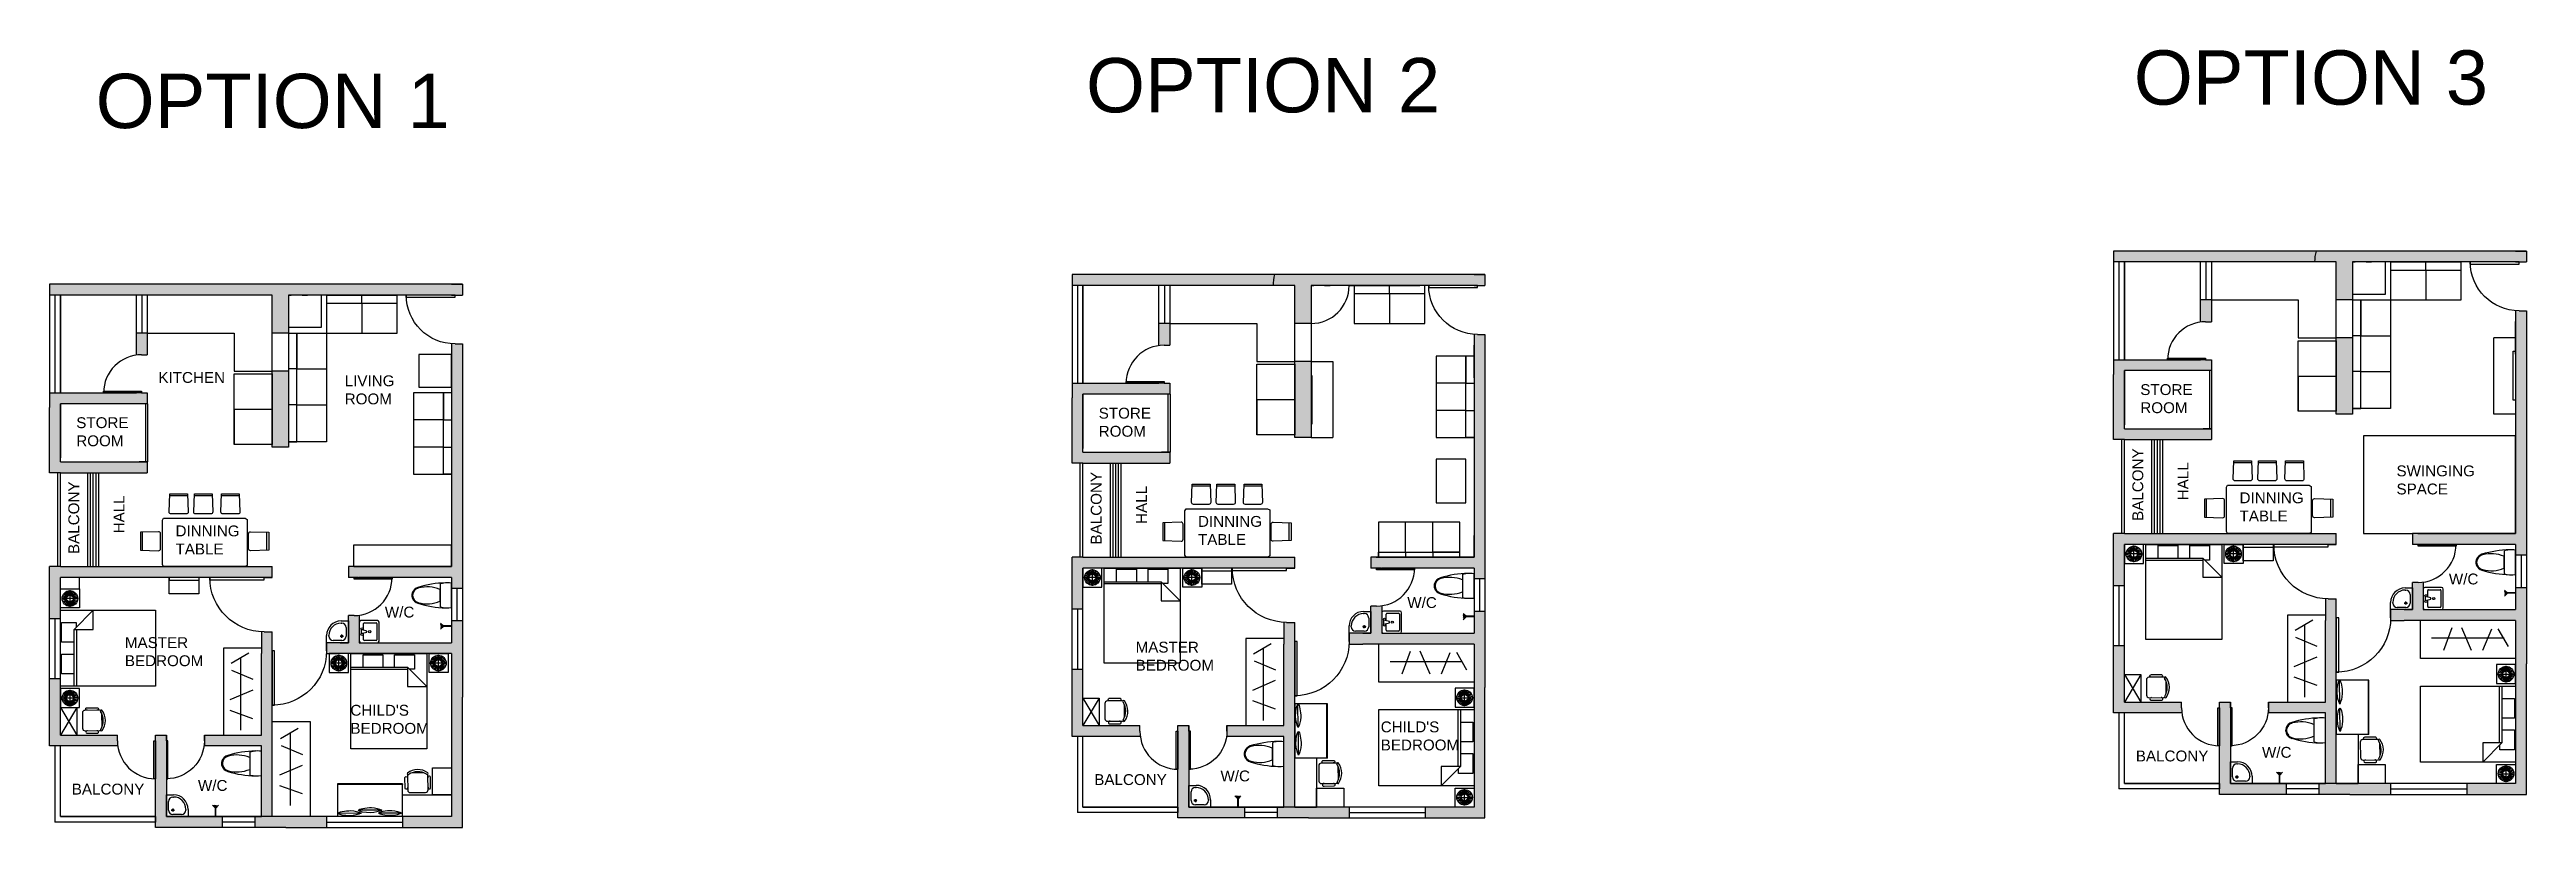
# Model space of a CAD drawing. Header units: metres. Extents: x 50.7 to 96.3, y 19.9 to 34.2.
import ezdxf

# ---------------------------------------------------------------- set-up
doc = ezdxf.new("R2010")
doc.units = ezdxf.units.M
doc.header["$MEASUREMENT"] = 0
doc.layers.get('0').update_dxf_attribs({"color": 1})
doc.styles.get("Standard").update_dxf_attribs({"font": 'arial.ttf'})

msp = doc.modelspace()

# ---------------------------------------------------------------- texts
at = {"color": 7, "attachment_point": 1}
for s, width, heights, insert, char_height in [('OPTION 3', 7.78429, [0.486], (89.038, 34.202), 1), ('OPTION 1', 7.78429, [0.486], (51.522, 33.771), 1), ('OPTION 2', 7.78429, [0.486], (69.751, 34.06), 1), ('KITCHEN', 0.90723, [0], (52.677, 28.281), 0.2), ('LIVING ROOM', 0.83257, [0], (56.106, 28.22), 0.2), ('STORE ROOM', 1.33659, [0], (89.157, 28.058), 0.2), ('STORE ROOM', 1.33659, [0], (51.165, 27.449), 0.2), ('STORE ROOM', 1.33659, [0], (69.985, 27.624), 0.2), ('SWINGING SPACE', 2.10006, [0], (93.873, 26.562), 0.2), ('DINNING TABLE', 1.34454, [0], (90.984, 26.066), 0.2), ('DINNING TABLE', 1.34454, [0], (71.812, 25.632), 0.2), ('DINNING TABLE', 1.34454, [0], (52.992, 25.457), 0.2), ('W/C', 0.85888, [0], (94.837, 24.572), 0.2), ('W/C', 0.85888, [0], (56.845, 23.963), 0.2), ('W/C', 0.85888, [0], (75.665, 24.138), 0.2), ('MASTER BEDROOM  ', 2.07025, [0], (52.06, 23.401), 0.2), ('MASTER BEDROOM  ', 2.07025, [0], (70.664, 23.318), 0.2), ("CHILD'S BEDROOM", 1.34141, [0], (56.211, 22.156), 0.2), ("CHILD'S BEDROOM", 1.34141, [0], (75.176, 21.85), 0.2), ('BALCONY', 1.45586, [0], (89.075, 21.314), 0.2), ('W/C', 0.85888, [0], (91.397, 21.382), 0.2), ('BALCONY', 1.45586, [0], (51.083, 20.705), 0.2), ('W/C', 0.85888, [0], (53.405, 20.772), 0.2), ('BALCONY', 1.45586, [0], (69.903, 20.88), 0.2), ('W/C', 0.85888, [0], (72.226, 20.947), 0.2)]:
    msp.add_mtext_dynamic_manual_height_columns(s, width=width, gutter_width=1, heights=heights, dxfattribs=dict(at, insert=insert, char_height=char_height))
at = {"color": 7, "char_height": 0.2, "attachment_point": 1, "rotation": 90}
for s, width, insert in [('BALCONY', 1.45586, (89.011, 25.541)), ('HALL', 0.45875, (89.844, 25.921)), ('BALCONY', 1.45586, (51.019, 24.932)), ('HALL', 0.45875, (51.852, 25.312)), ('BALCONY', 1.45586, (69.839, 25.107)), ('HALL', 0.45875, (70.672, 25.486))]:
    msp.add_mtext_dynamic_manual_height_columns(s, width=width, gutter_width=1, heights=[0], dxfattribs=dict(at, insert=insert))

# ---------------------------------------------------------------- blocks, each defined once
blk = doc.blocks.new('*U2')
for p, q in [((0, 0), (0, -6)), ((40, 0), (40, -6))]:
    blk.add_line(p, q)
blk.add_lwpolyline([(0, 0), (0, 40), (1.75, 40), (1.75, 0)], close=True)
blk.add_arc((0, 0), 40, 0, 90)
blk = doc.blocks.new('*U3')
for p, q in [((0, 0), (0, -6)), ((40, 0), (40, -6))]:
    blk.add_line(p, q)
blk.add_lwpolyline([(0, 0), (40, 0), (40, -1.75), (0, -1.75)], close=True)
blk = doc.blocks.new('ban6c 1200x2100')
for points in [[(236, 2730), (221, 3178), (-221, 3178), (-236, 2730, 0.424007), (-186, 2678), (186, 2678, 0.424007)], [(726, 2467), (1175, 2452), (1175, 2010), (726, 1995, -0.424007), (675, 2045), (675, 2417, -0.424007)], [(726, 1857), (1175, 1842), (1175, 1401), (726, 1386, -0.424007), (675, 1436), (675, 1807, -0.424007)], [(726, 1185), (1175, 1170), (1175, 729), (726, 714, -0.424007), (675, 764), (675, 1135, -0.424007)], [(236, 448), (221, 0), (-221, 0), (-236, 448, -0.424007), (-186, 500), (186, 500, -0.424007)]]:
    blk.add_lwpolyline(points, format="xyb", close=True)
for points in [[(-222, 3128), (223, 3128)], [(1125, 2008), (1125, 2453)], [(1125, 1399), (1125, 1844)], [(1125, 727), (1125, 1172)], [(-222, 50), (223, 50)]]:
    blk.add_lwpolyline(points)
blk.add_lwpolyline([(-578, 2634), (518, 2634), (570, 2604), (570, 585), (540, 534), (-600, 534), (-630, 585), (-630, 2604)], close=True)
blk = doc.blocks.new('g.doi2000x2400')
for p, q in [((-1050, -240), (-1470, -240)), ((-1260, -450), (-1260, -30)), ((475, -403), (-960, -403)), ((1463, -240), (1043, -240)), ((1253, -450), (1253, -30))]:
    blk.add_line(p, q)
at = {"color": 44}
for p, q in [((-1345, -232), (-1456, -220)), ((-1345, -249), (-1456, -261)), ((-1341, -214), (-1447, -180)), ((-1341, -267), (-1447, -301)), ((-1334, -198), (-1430, -142)), ((-1334, -283), (-1430, -339)), ((-1324, -183), (-1406, -109)), ((-1324, -298), (-1406, -372)), ((-1310, -172), (-1376, -81)), ((-1310, -309), (-1376, -399)), ((-1295, -163), (-1340, -61)), ((-1295, -318), (-1340, -420)), ((-1278, -157), (-1301, -48)), ((-1278, -324), (-1301, -433)), ((-1242, -157), (-1219, -48)), ((-1242, -324), (-1219, -433)), ((-1226, -163), (-1180, -61)), ((-1226, -318), (-1180, -420)), ((-1210, -172), (-1145, -81)), ((-1210, -309), (-1145, -399)), ((-1197, -183), (-1114, -109)), ((-1197, -298), (-1114, -372)), ((-1186, -198), (-1090, -142)), ((-1186, -283), (-1090, -339)), ((-1179, -214), (-1073, -180)), ((-1179, -267), (-1073, -301)), ((-1175, -232), (-1065, -220)), ((-1175, -249), (-1065, -261)), ((1168, -232), (1058, -220)), ((1168, -249), (1058, -261)), ((1172, -214), (1066, -180)), ((1172, -267), (1066, -301)), ((1179, -198), (1083, -142)), ((1179, -283), (1083, -339)), ((1190, -183), (1107, -109)), ((1190, -298), (1107, -372)), ((1203, -172), (1138, -81)), ((1203, -309), (1138, -399)), ((1219, -163), (1173, -61)), ((1219, -318), (1173, -420)), ((1236, -157), (1212, -48)), ((1236, -324), (1212, -433)), ((1271, -157), (1294, -48)), ((1271, -324), (1294, -433)), ((1288, -163), (1333, -61)), ((1288, -318), (1333, -420)), ((1303, -172), (1369, -81)), ((1303, -309), (1369, -399)), ((1317, -183), (1399, -109)), ((1317, -298), (1399, -372)), ((1327, -198), (1423, -142)), ((1327, -283), (1423, -339)), ((1334, -214), (1440, -180)), ((1334, -267), (1440, -301)), ((1338, -232), (1449, -220)), ((1338, -249), (1449, -261))]:
    blk.add_line(p, q, dxfattribs=at)
for points in [[(960, 0), (960, -2400), (-960, -2400), (-960, 0)], [(1020, 0), (1500, 0), (1500, -480), (1020, -480)], [(-1020, 0), (-1500, 0), (-1500, -480), (-1020, -480)]]:
    blk.add_lwpolyline(points, close=True)
for points in [[(-960, -346), (475, -346), (475, -830), (960, -830), (475, -346)], [(-648, -346), (-648, -29), (-149, -29), (-149, -346)], [(149, -346), (149, -29), (648, -29), (648, -394), (523, -394)]]:
    blk.add_lwpolyline(points)
for centre, radius in [((-1260, -240), 197), ((-1260, -240), 85.2), ((1253, -240), 197), ((1253, -240), 85.2)]:
    blk.add_circle(centre, radius)
blk = doc.blocks.new('ghe 2')
blk.add_line((-466, 151), (-466, -151))
for points in [[(-434, 213, 0.829608), (-466, 243, 0.333333), (-466, -243, 0.829608), (-434, -213)], [(-433, 213, 0.290756), (-433, -213)], [(-433, -236, 0.120944), (-405, -243), (-61, -243, 0.414214), (0, -182), (0, 182, 0.414214), (-61, 243), (-405, 243, 0.120944), (-433, 236)], [(-121, 243, 1.333333), (-121, 304), (-362, 304, 1), (-344, 243)], [(-121, -244, -1.333333), (-121, -305), (-344, -305, -1.333333), (-344, -244)]]:
    blk.add_lwpolyline(points, format="xyb")
blk = doc.blocks.new('lavabo8')
for p, q in [((0, 0), (0, 450)), ((0, 450), (150, 450)), ((450, 0), (0, 0)), ((45, 135), (45, 315)), ((103, 135), (167, 135)), ((135, 405), (150, 405)), ((135, 167), (135, 103)), ((315, 45), (135, 45)), ((405, 150), (405, 135)), ((450, 150), (450, 0))]:
    blk.add_line(p, q)
blk.add_circle((135, 135), 21.2)
for centre, radius, start, end in [((135, 315), 90, 90, 180), ((135, 135), 90, 180, 270), ((150, 150), 300, 0, 90), ((150, 150), 255, 0, 90), ((315, 135), 90, 270, 0)]:
    blk.add_arc(centre, radius, start, end)
blk = doc.blocks.new('mb-xibet2')
for p, q in [((225, 0), (-225, 0)), ((231, -51), (225, 0)), ((214, -206), (-214, -206)), ((-110, -216), (110, -216)), ((214, -206), (225, -154)), ((225, -154), (231, -104)), ((231, -104), (231, -51))]:
    blk.add_line(p, q)
for centre, radius, start, end in [((241, -78), 472, 170.5377, 187.7399), ((1627, -72), 1858, 181.2224, 197.2477), ((241, -78), 472, 187.7399, 195.822), ((457, -452), 614, 157.3737, 194.7786), ((-457, -452), 614, 345.2214, 22.6263), ((-1627, -72), 1858, 342.7523, 358.7776), ((12, -573), 167, 197.2477, 249.5476), ((24, -566), 166, 194.7786, 226.8543), ((0, -591), 131, 226.8543, 313.1457), ((0, -607), 131, 249.5476, 290.4524), ((-12, -573), 167, 290.4524, 342.7523), ((-24, -566), 166, 313.1457, 345.2214)]:
    blk.add_arc(centre, radius, start, end)
blk = doc.blocks.new('lavabo2')
for p, q in [((212.5, 0), (-212.5, 0)), ((-250, -37.5), (-250, -412.5)), ((-212.5, -450), (212.5, -450)), ((-200, -381.25), (-200, -118.75)), ((-181.25, -100), (-31.25, -100)), ((181.25, -400), (-181.25, -400)), ((-37.5, -50), (37.5, -50)), ((-37.5, -75), (-12.5, -175)), ((-12.5, -175), (12.5, -175)), ((12.5, -175), (37.5, -75)), ((31.25, -100), (181.25, -100)), ((200, -118.75), (200, -381.25)), ((250, -412.5), (250, -37.5))]:
    blk.add_line(p, q)
for centre in [(-62.5, -62.5), (0, -237.5), (62.5, -62.5)]:
    blk.add_circle(centre, 25)
for centre, radius, start, end in [((-212.5, -37.5), 37.5, 90, 180), ((212.5, -37.5), 37.5, 0, 90), ((-212.5, -412.5), 37.5, 180, 270), ((-181.25, -118.75), 18.75, 90, 180), ((-181.25, -381.25), 18.75, 180, 270), ((181.25, -118.75), 18.75, 0, 90), ((181.25, -381.25), 18.75, 270, 0), ((212.5, -412.5), 37.5, 270, 0)]:
    blk.add_arc(centre, radius, start, end)

# ---------------------------------------------------------------- hatches: boundary and pattern name
h = msp.add_hatch(color=7)
h.dxf.hatch_style = 1
h.paths.add_polyline_path([(90.465, 29.608), (90.265, 29.608), (90.265, 29.201, -0.034047), (90.36, 29.208), (90.465, 29.208)])
h.paths.add_polyline_path([(96.265, 30.508), (96.065, 30.508), (88.865, 30.508), (88.665, 30.508), (88.665, 30.308), (88.865, 30.308), (90.265, 30.308), (90.465, 30.308), (92.765, 30.308), (92.765, 29.608), (93.065, 29.608), (93.065, 30.308), (93.115, 30.308), (96.065, 30.308), (96.13, 30.308), (96.265, 30.308)])
h = msp.add_hatch(color=7)
h.dxf.hatch_style = 1
h.paths.add_polyline_path([(52.473, 28.999), (52.273, 28.999), (52.273, 28.592, -0.034047), (52.368, 28.599), (52.473, 28.599)])
h.paths.add_polyline_path([(58.273, 29.899), (58.073, 29.899), (50.873, 29.899), (50.673, 29.899), (50.673, 29.699), (50.873, 29.699), (52.273, 29.699), (52.473, 29.699), (54.773, 29.699), (54.773, 28.999), (55.073, 28.999), (55.073, 29.699), (55.123, 29.699), (58.073, 29.699), (58.138, 29.699), (58.273, 29.699)])
h = msp.add_hatch(color=7)
h.dxf.hatch_style = 1
h.paths.add_polyline_path([(71.294, 29.174), (71.094, 29.174), (71.094, 28.767, -0.034047), (71.189, 28.774), (71.294, 28.774)])
h.paths.add_polyline_path([(77.094, 30.074), (76.894, 30.074), (69.694, 30.074), (69.494, 30.074), (69.494, 29.874), (69.694, 29.874), (71.094, 29.874), (71.294, 29.874), (73.594, 29.874), (73.594, 29.174), (73.894, 29.174), (73.894, 29.874), (73.944, 29.874), (76.894, 29.874), (76.959, 29.874), (77.094, 29.874)])
h = msp.add_hatch(color=7)
h.dxf.hatch_style = 1
h.paths.add_polyline_path([(92.565, 22.208), (91.515, 22.208), (91.515, 22.103), (91.515, 22.008), (92.565, 22.008), (92.565, 20.708), (92.765, 20.708), (92.765, 24.108), (92.615, 24.108, -0.012506), (92.565, 24.109), (92.565, 23.809), (92.565, 23.708)])
h.paths.add_polyline_path([(92.565, 20.708), (92.441, 20.708), (92.441, 20.608), (92.441, 20.508), (93.015, 20.508), (93.765, 20.508), (93.765, 20.708)])
h.paths.add_polyline_path([(90.815, 20.708), (90.815, 21.108), (90.815, 22.208), (90.615, 22.208), (90.615, 22.103), (90.615, 21.403), (90.615, 20.508), (90.665, 20.508), (91.841, 20.508), (91.841, 20.708)])
h.paths.add_polyline_path([(96.065, 20.508), (96.265, 20.508), (96.265, 20.708), (96.265, 22.908), (96.265, 24.308), (96.065, 24.308), (96.065, 23.908), (94.365, 23.908), (94.365, 24.414, -0.034047), (94.27, 24.408), (94.165, 24.408), (94.165, 23.908), (93.765, 23.908), (93.765, 23.758), (93.765, 23.708), (93.815, 23.708), (94.015, 23.708), (94.415, 23.708), (96.065, 23.708), (96.065, 22.908), (96.065, 20.708), (95.715, 20.708), (95.265, 20.708), (95.165, 20.708), (95.165, 20.508)])
h.paths.add_polyline_path([(94.97, 25.108), (95.688, 25.108), (96.065, 25.108), (96.065, 24.908), (96.265, 24.908), (96.265, 29.408), (96.13, 29.408, -0.018073), (96.065, 29.41), (96.065, 25.508), (96.065, 25.308), (94.265, 25.308), (94.215, 25.308), (94.165, 25.308), (94.165, 25.108), (94.27, 25.108)])
h = msp.add_hatch(color=7)
h.dxf.hatch_style = 1
h.paths.add_polyline_path([(54.773, 23.499), (54.623, 23.499, -0.012506), (54.573, 23.5), (54.573, 23.2), (54.573, 23.099), (54.573, 21.599), (53.523, 21.599), (53.523, 21.494), (53.523, 21.399), (54.573, 21.399), (54.573, 20.099), (54.773, 20.099)])
h.paths.add_polyline_path([(55.773, 20.099), (54.573, 20.099), (54.449, 20.099), (54.449, 19.999), (54.449, 19.899), (55.023, 19.899), (55.773, 19.899)])
h.paths.add_polyline_path([(53.849, 20.099), (52.823, 20.099), (52.823, 20.499), (52.823, 21.599), (52.623, 21.599), (52.623, 21.494), (52.623, 20.794), (52.623, 19.899), (52.673, 19.899), (53.849, 19.899)])
h.paths.add_polyline_path([(58.273, 20.099), (58.273, 22.299), (58.273, 23.699), (58.073, 23.699), (58.073, 23.299), (56.373, 23.299), (56.373, 23.805, -0.034047), (56.278, 23.799), (56.173, 23.799), (56.173, 23.299), (55.773, 23.299), (55.773, 23.149), (55.773, 23.099), (55.823, 23.099), (56.173, 23.099), (56.423, 23.099), (57.617, 23.099), (58.073, 23.099), (58.073, 22.299), (58.073, 20.099), (57.273, 20.099), (57.173, 20.099), (57.173, 19.899), (58.073, 19.899), (58.273, 19.899)])
h.paths.add_polyline_path([(58.273, 28.799), (58.138, 28.799, -0.018073), (58.073, 28.801), (58.073, 24.899), (58.073, 24.699), (56.273, 24.699), (56.223, 24.699), (56.173, 24.699), (56.173, 24.499), (56.278, 24.499), (56.978, 24.499), (57.696, 24.499), (58.073, 24.499), (58.073, 24.299), (58.273, 24.299)])
h = msp.add_hatch(color=7)
h.dxf.hatch_style = 1
h.paths.add_polyline_path([(73.394, 21.774), (72.344, 21.774), (72.344, 21.669), (72.344, 21.574), (73.394, 21.574), (73.394, 20.274), (73.594, 20.274), (73.594, 23.674), (73.444, 23.674, -0.012506), (73.394, 23.675), (73.394, 23.375), (73.394, 23.274)])
h.paths.add_polyline_path([(73.394, 20.274), (73.269, 20.274), (73.269, 20.174), (73.269, 20.074), (73.844, 20.074), (74.594, 20.074), (74.594, 20.274)])
h.paths.add_polyline_path([(71.644, 20.274), (71.644, 20.674), (71.644, 21.774), (71.444, 21.774), (71.444, 21.669), (71.444, 20.969), (71.444, 20.074), (71.494, 20.074), (72.669, 20.074), (72.669, 20.274)])
h.paths.add_polyline_path([(76.894, 20.074), (77.094, 20.074), (77.094, 20.274), (77.094, 22.474), (77.094, 23.874), (76.894, 23.874), (76.894, 23.474), (75.194, 23.474), (75.194, 23.98, -0.034047), (75.099, 23.974), (74.994, 23.974), (74.994, 23.474), (74.594, 23.474), (74.594, 23.324), (74.594, 23.274), (74.644, 23.274), (74.844, 23.274), (75.244, 23.274), (76.894, 23.274), (76.894, 22.474), (76.894, 20.274), (76.544, 20.274), (76.094, 20.274), (75.994, 20.274), (75.994, 20.074)])
h.paths.add_polyline_path([(75.799, 24.674), (76.516, 24.674), (76.894, 24.674), (76.894, 24.474), (77.094, 24.474), (77.094, 28.974), (76.959, 28.974, -0.018073), (76.894, 28.976), (76.894, 25.074), (76.894, 24.874), (75.094, 24.874), (75.044, 24.874), (74.994, 24.874), (74.994, 24.674), (75.099, 24.674)])
h = msp.add_hatch(color=7)
h.dxf.hatch_style = 1
h.paths.add_polyline_path([(93.065, 28.908), (92.765, 28.908), (92.765, 27.508), (93.065, 27.508)])
h = msp.add_hatch(color=7)
h.dxf.hatch_style = 1
h.paths.add_polyline_path([(55.073, 28.299), (54.773, 28.299), (54.773, 26.899), (55.073, 26.899)])
h = msp.add_hatch(color=7)
h.dxf.hatch_style = 1
h.paths.add_polyline_path([(73.894, 28.474), (73.594, 28.474), (73.594, 27.074), (73.894, 27.074)])
h = msp.add_hatch(color=7)
h.dxf.hatch_style = 1
h.paths.add_polyline_path([(88.865, 28.308), (90.465, 28.308), (90.465, 28.508), (90.36, 28.508), (89.66, 28.508), (88.765, 28.508), (88.665, 28.508), (88.665, 28.238), (88.665, 27.038), (88.865, 27.038), (89.365, 27.038), (90.265, 27.038), (90.465, 27.038), (90.465, 27.238), (90.429, 27.238), (90.315, 27.238), (90.265, 27.238), (88.865, 27.238), (88.865, 27.358)])
h.paths.add_polyline_path([(92.765, 25.308), (89.415, 25.308), (88.865, 25.308), (88.815, 25.308), (88.665, 25.308), (88.665, 24.348), (88.865, 24.348), (88.865, 24.508), (88.865, 25.108), (92.765, 25.108)])
h.paths.add_polyline_path([(88.865, 23.248), (88.665, 23.248), (88.665, 22.008), (89.922, 22.008, -0.034047), (89.915, 22.103), (89.915, 22.208), (88.865, 22.208)])
h = msp.add_hatch(color=7)
h.dxf.hatch_style = 1
h.paths.add_polyline_path([(50.873, 27.699), (52.473, 27.699), (52.473, 27.899), (52.368, 27.899), (51.668, 27.899), (50.773, 27.899), (50.673, 27.899), (50.673, 27.629), (50.673, 26.429), (50.873, 26.429), (51.373, 26.429), (52.273, 26.429), (52.473, 26.429), (52.473, 26.629), (52.437, 26.629), (52.323, 26.629), (52.273, 26.629), (50.873, 26.629), (50.873, 26.749)])
h.paths.add_polyline_path([(54.773, 24.699), (51.423, 24.699), (50.873, 24.699), (50.823, 24.699), (50.673, 24.699), (50.673, 23.739), (50.873, 23.739), (50.873, 23.899), (50.873, 24.499), (54.773, 24.499)])
h.paths.add_polyline_path([(50.873, 22.639), (50.673, 22.639), (50.673, 21.399), (51.93, 21.399, -0.034047), (51.923, 21.494), (51.923, 21.599), (50.873, 21.599)])
h = msp.add_hatch(color=7)
h.dxf.hatch_style = 1
h.paths.add_polyline_path([(69.694, 27.874), (71.294, 27.874), (71.294, 28.074), (71.189, 28.074), (70.489, 28.074), (69.594, 28.074), (69.494, 28.074), (69.494, 27.804), (69.494, 26.604), (69.694, 26.604), (70.194, 26.604), (71.094, 26.604), (71.294, 26.604), (71.294, 26.804), (71.257, 26.804), (71.144, 26.804), (71.094, 26.804), (69.694, 26.804), (69.694, 26.924)])
h.paths.add_polyline_path([(73.594, 24.874), (70.244, 24.874), (69.694, 24.874), (69.644, 24.874), (69.494, 24.874), (69.494, 23.914), (69.694, 23.914), (69.694, 24.074), (69.694, 24.674), (73.594, 24.674)])
h.paths.add_polyline_path([(69.694, 22.814), (69.494, 22.814), (69.494, 21.574), (70.75, 21.574, -0.034047), (70.744, 21.669), (70.744, 21.774), (69.694, 21.774)])

# ---------------------------------------------------------------- linework, layer by layer
for p, q in [((88.865, 30.308), (88.665, 30.308)), ((88.865, 30.308), (88.765, 30.308)), ((88.765, 30.308), (88.765, 28.508)), ((90.265, 29.201), (90.265, 30.308)), ((90.365, 30.308), (90.365, 29.608)), ((90.465, 30.308), (90.465, 29.208)), ((90.465, 30.308), (90.465, 29.608)), ((92.765, 27.508), (92.765, 30.308)), ((93.065, 30.308), (93.065, 27.508)), ((93.315, 30.308), (93.415, 30.308)), ((93.665, 30.308), (93.665, 29.708)), ((50.873, 29.699), (50.673, 29.699)), ((50.873, 29.699), (50.773, 29.699)), ((50.773, 29.699), (50.773, 27.899)), ((52.273, 28.592), (52.273, 29.699)), ((52.373, 29.699), (52.373, 28.999)), ((52.473, 29.699), (52.473, 28.599)), ((52.473, 29.699), (52.473, 28.999)), ((54.773, 26.899), (54.773, 29.699)), ((55.073, 29.699), (55.073, 26.899)), ((55.323, 29.699), (55.423, 29.699)), ((55.673, 29.699), (55.673, 29.099)), ((69.694, 29.874), (69.494, 29.874)), ((69.694, 29.874), (69.594, 29.874)), ((69.594, 29.874), (69.594, 28.074)), ((71.094, 28.767), (71.094, 29.874)), ((71.194, 29.874), (71.194, 29.174)), ((71.294, 29.874), (71.294, 28.774)), ((71.294, 29.874), (71.294, 29.174)), ((73.594, 27.074), (73.594, 29.874)), ((73.894, 29.874), (73.894, 27.074)), ((74.144, 29.874), (74.244, 29.874)), ((93.665, 29.708), (93.065, 29.708)), ((55.673, 29.099), (55.073, 29.099)), ((88.665, 28.508), (88.765, 28.508)), ((88.765, 28.508), (90.265, 28.508)), ((90.465, 28.308), (88.865, 28.308)), ((90.465, 28.508), (90.465, 28.308)), ((50.673, 27.899), (50.773, 27.899)), ((50.773, 27.899), (52.273, 27.899)), ((52.473, 27.899), (52.473, 27.699)), ((69.494, 28.074), (69.594, 28.074)), ((69.594, 28.074), (71.094, 28.074)), ((71.294, 27.874), (69.694, 27.874)), ((71.294, 28.074), (71.294, 27.874)), ((52.473, 27.699), (50.873, 27.699)), ((93.065, 27.508), (92.765, 27.508)), ((73.894, 27.074), (73.594, 27.074)), ((88.865, 27.238), (90.265, 27.238)), ((88.865, 27.038), (90.265, 27.038)), ((88.865, 27.038), (89.365, 27.038)), ((89.365, 27.038), (89.365, 25.308)), ((89.565, 27.038), (89.565, 25.308)), ((90.265, 27.238), (90.465, 27.238)), ((90.265, 27.038), (90.465, 27.038)), ((90.465, 27.238), (90.465, 27.038)), ((50.873, 26.629), (52.273, 26.629)), ((52.273, 26.629), (52.473, 26.629)), ((52.473, 26.629), (52.473, 26.429)), ((55.073, 26.899), (54.773, 26.899)), ((69.694, 26.804), (71.094, 26.804)), ((69.694, 26.604), (71.094, 26.604)), ((69.694, 26.604), (70.194, 26.604)), ((70.194, 26.604), (70.194, 24.874)), ((70.394, 26.604), (70.394, 24.874)), ((71.094, 26.804), (71.294, 26.804)), ((71.094, 26.604), (71.294, 26.604)), ((71.294, 26.804), (71.294, 26.604)), ((50.873, 26.429), (52.273, 26.429)), ((50.873, 26.429), (51.373, 26.429)), ((51.373, 26.429), (51.373, 24.699)), ((51.573, 26.429), (51.573, 24.699)), ((52.273, 26.429), (52.473, 26.429)), ((88.865, 25.308), (89.415, 25.308)), ((92.765, 25.108), (88.865, 25.108)), ((89.415, 25.308), (92.765, 25.308)), ((92.765, 25.108), (92.765, 25.308)), ((94.215, 25.308), (94.165, 25.308)), ((94.165, 25.308), (94.165, 25.108)), ((94.355, 25.108), (94.165, 25.108)), ((50.873, 24.699), (51.423, 24.699)), ((51.423, 24.699), (54.773, 24.699)), ((54.773, 24.499), (54.773, 24.699)), ((56.223, 24.699), (56.173, 24.699)), ((56.173, 24.699), (56.173, 24.499)), ((69.694, 24.874), (70.244, 24.874)), ((73.594, 24.674), (69.694, 24.674)), ((70.244, 24.874), (73.594, 24.874)), ((73.594, 24.674), (73.594, 24.874)), ((75.044, 24.874), (74.994, 24.874)), ((74.994, 24.874), (74.994, 24.674)), ((75.184, 24.674), (74.994, 24.674)), ((54.773, 24.499), (50.873, 24.499)), ((51.223, 24.293), (51.223, 24.499)), ((56.363, 24.499), (56.173, 24.499)), ((88.865, 24.348), (88.665, 24.348)), ((88.865, 24.348), (88.765, 24.348)), ((88.765, 24.348), (88.765, 23.248)), ((94.165, 23.908), (94.165, 24.408)), ((94.365, 24.414), (94.365, 23.908)), ((50.873, 23.739), (50.673, 23.739)), ((50.873, 23.739), (50.773, 23.739)), ((50.773, 23.739), (50.773, 22.639)), ((56.173, 23.299), (56.173, 23.799)), ((56.373, 23.805), (56.373, 23.299)), ((69.694, 23.914), (69.494, 23.914)), ((69.694, 23.914), (69.594, 23.914)), ((69.594, 23.914), (69.594, 22.814)), ((74.994, 23.474), (74.994, 23.974)), ((75.194, 23.98), (75.194, 23.474)), ((92.565, 24.109), (92.565, 23.708)), ((92.565, 22.208), (92.565, 23.708)), ((92.765, 20.708), (92.765, 24.108)), ((94.015, 23.908), (94.165, 23.908)), ((94.415, 23.708), (94.015, 23.708)), ((94.365, 23.908), (96.065, 23.908)), ((96.065, 23.708), (94.415, 23.708)), ((54.573, 23.5), (54.573, 23.099)), ((54.773, 20.099), (54.773, 23.499)), ((56.023, 23.299), (56.173, 23.299)), ((56.373, 23.299), (58.073, 23.299)), ((73.394, 23.675), (73.394, 23.274)), ((73.394, 21.774), (73.394, 23.274)), ((73.594, 20.274), (73.594, 23.674)), ((74.844, 23.474), (74.994, 23.474)), ((75.244, 23.274), (74.844, 23.274)), ((75.194, 23.474), (76.894, 23.474)), ((76.894, 23.274), (75.244, 23.274)), ((54.573, 21.599), (54.573, 23.099)), ((56.423, 23.099), (56.023, 23.099)), ((58.073, 23.099), (56.423, 23.099)), ((69.494, 22.814), (69.694, 22.814)), ((88.665, 23.248), (88.865, 23.248)), ((50.673, 22.639), (50.873, 22.639)), ((89.922, 22.008), (88.665, 22.008)), ((88.865, 22.208), (89.915, 22.208)), ((92.565, 22.008), (91.515, 22.008)), ((92.565, 20.708), (92.565, 22.008)), ((50.873, 21.599), (51.923, 21.599)), ((70.75, 21.574), (69.494, 21.574)), ((69.694, 21.774), (70.744, 21.774)), ((73.394, 21.574), (72.344, 21.574)), ((73.394, 20.274), (73.394, 21.574)), ((51.93, 21.399), (50.673, 21.399)), ((54.573, 21.399), (53.523, 21.399)), ((54.573, 20.099), (54.573, 21.399)), ((93.765, 20.708), (93.765, 20.508)), ((93.765, 20.708), (93.765, 20.608)), ((93.765, 20.608), (95.165, 20.608)), ((95.165, 20.708), (95.165, 20.508)), ((55.773, 20.099), (55.773, 19.899)), ((55.773, 20.099), (55.773, 19.999)), ((57.173, 20.099), (57.173, 19.899)), ((74.594, 20.274), (74.594, 20.074)), ((74.594, 20.274), (74.594, 20.174)), ((74.594, 20.174), (75.994, 20.174)), ((75.994, 20.274), (75.994, 20.074)), ((55.773, 19.999), (57.173, 19.999))]:
    msp.add_line(p, q)
at = {"color": 7, "true_color": 0xffffff}
for p, q in [((88.865, 28.508), (88.865, 30.308)), ((90.265, 30.308), (88.865, 30.308)), ((88.865, 30.308), (88.865, 28.508)), ((92.765, 30.308), (90.465, 30.308)), ((92.765, 30.308), (90.465, 30.308)), ((92.765, 30.308), (90.465, 30.308)), ((96.065, 30.308), (93.065, 30.308)), ((93.115, 30.308), (93.065, 30.308)), ((96.065, 30.308), (93.065, 30.308)), ((93.065, 30.308), (93.115, 30.308)), ((96.065, 30.308), (93.315, 30.308)), ((96.065, 30.508), (96.265, 30.508)), ((96.065, 30.308), (96.265, 30.308)), ((96.265, 30.508), (96.265, 30.308)), ((50.873, 29.699), (50.873, 27.899)), ((52.273, 29.699), (50.873, 29.699)), ((50.873, 27.899), (50.873, 29.699)), ((54.773, 29.699), (52.473, 29.699)), ((54.773, 29.699), (52.473, 29.699)), ((54.773, 29.699), (52.473, 29.699)), ((58.073, 29.699), (55.073, 29.699)), ((55.123, 29.699), (55.073, 29.699)), ((58.073, 29.699), (55.073, 29.699)), ((55.073, 29.699), (55.123, 29.699)), ((58.073, 29.699), (55.323, 29.699)), ((58.073, 29.899), (58.273, 29.899)), ((58.073, 29.699), (58.273, 29.699)), ((58.273, 29.899), (58.273, 29.699)), ((69.694, 28.074), (69.694, 29.874)), ((71.094, 29.874), (69.694, 29.874)), ((69.694, 29.874), (69.694, 28.074)), ((73.594, 29.874), (71.294, 29.874)), ((73.594, 29.874), (71.294, 29.874)), ((73.594, 29.874), (71.294, 29.874)), ((76.894, 29.874), (73.894, 29.874)), ((73.944, 29.874), (73.894, 29.874)), ((76.894, 29.874), (73.894, 29.874)), ((73.894, 29.874), (73.944, 29.874)), ((76.894, 29.874), (74.144, 29.874)), ((76.894, 30.074), (77.094, 30.074)), ((76.894, 29.874), (77.094, 29.874)), ((77.094, 30.074), (77.094, 29.874)), ((96.065, 29.41), (96.065, 25.308)), ((96.065, 29.41), (96.065, 25.508)), ((96.065, 29.41), (96.065, 25.508)), ((96.265, 29.408), (96.265, 24.908)), ((58.073, 28.801), (58.073, 24.699)), ((58.073, 28.801), (58.073, 24.899)), ((58.073, 28.801), (58.073, 24.899)), ((58.273, 28.799), (58.273, 24.299)), ((76.894, 28.976), (76.894, 24.874)), ((76.894, 28.976), (76.894, 25.074)), ((76.894, 28.976), (76.894, 25.074)), ((77.094, 28.974), (77.094, 24.474)), ((88.865, 28.238), (88.865, 28.308)), ((88.865, 28.308), (88.865, 27.308)), ((69.694, 27.804), (69.694, 27.874)), ((69.694, 27.874), (69.694, 26.874)), ((88.665, 27.038), (88.665, 28.238)), ((88.865, 27.358), (88.865, 28.238)), ((50.673, 26.429), (50.673, 27.629)), ((50.873, 27.629), (50.873, 27.699)), ((50.873, 27.699), (50.873, 26.699)), ((50.873, 26.749), (50.873, 27.629)), ((69.494, 26.604), (69.494, 27.804)), ((69.694, 26.924), (69.694, 27.804)), ((88.865, 27.238), (88.865, 27.358)), ((69.694, 26.804), (69.694, 26.924)), ((88.865, 25.308), (88.865, 27.038)), ((50.873, 26.629), (50.873, 26.749)), ((69.694, 24.874), (69.694, 26.604)), ((50.873, 24.699), (50.873, 26.429)), ((88.665, 22.008), (88.665, 25.308)), ((88.865, 22.208), (88.865, 25.108)), ((96.065, 25.508), (96.065, 25.308)), ((96.065, 25.108), (96.065, 24.908)), ((50.673, 21.399), (50.673, 24.699)), ((58.073, 24.899), (58.073, 24.699)), ((69.494, 21.574), (69.494, 24.874)), ((69.694, 21.774), (69.694, 24.674)), ((76.894, 25.074), (76.894, 24.874)), ((76.894, 24.674), (76.894, 24.474)), ((96.065, 24.908), (96.065, 23.908)), ((96.065, 24.908), (96.065, 23.908)), ((96.265, 24.908), (96.265, 22.908)), ((50.873, 21.599), (50.873, 24.499)), ((58.073, 24.499), (58.073, 24.299)), ((58.073, 24.299), (58.073, 23.299)), ((58.073, 24.299), (58.073, 23.299)), ((58.273, 24.299), (58.273, 22.299)), ((76.894, 24.474), (76.894, 23.474)), ((76.894, 24.474), (76.894, 23.474)), ((77.094, 24.474), (77.094, 22.474)), ((96.065, 23.708), (96.065, 22.908)), ((76.894, 23.274), (76.894, 22.474)), ((58.073, 23.099), (58.073, 22.299)), ((96.065, 22.908), (96.065, 20.708)), ((76.894, 22.474), (76.894, 20.274)), ((58.073, 22.299), (58.073, 20.099)), ((92.565, 20.708), (90.815, 20.708)), ((90.815, 20.708), (92.565, 20.708)), ((96.065, 20.708), (92.565, 20.708)), ((93.015, 20.708), (92.765, 20.708)), ((96.065, 20.708), (93.015, 20.708)), ((96.065, 20.708), (93.015, 20.708)), ((52.823, 20.099), (54.573, 20.099)), ((54.573, 20.099), (52.823, 20.099)), ((58.073, 20.099), (54.573, 20.099)), ((55.023, 20.099), (54.773, 20.099)), ((58.073, 20.099), (55.023, 20.099)), ((58.073, 20.099), (55.023, 20.099)), ((73.844, 20.074), (71.494, 20.074)), ((73.394, 20.274), (71.644, 20.274)), ((71.644, 20.274), (73.394, 20.274)), ((76.894, 20.274), (73.394, 20.274)), ((73.844, 20.274), (73.594, 20.274)), ((76.894, 20.274), (73.844, 20.274)), ((76.894, 20.274), (73.844, 20.274)), ((93.015, 20.508), (90.665, 20.508)), ((55.023, 19.899), (52.673, 19.899))]:
    msp.add_line(p, q, dxfattribs=at)
at = {"color": 2}
for p, q in [((90.465, 30.308), (90.265, 30.308)), ((90.465, 30.308), (90.365, 30.308)), ((52.473, 29.699), (52.273, 29.699)), ((52.473, 29.699), (52.373, 29.699)), ((71.294, 29.874), (71.094, 29.874)), ((71.294, 29.874), (71.194, 29.874)), ((90.465, 29.608), (90.265, 29.608)), ((52.473, 28.999), (52.273, 28.999)), ((71.294, 29.174), (71.094, 29.174)), ((95.665, 27.508), (95.665, 28.908)), ((96.065, 28.908), (95.665, 28.908)), ((74.294, 28.474), (74.294, 27.074)), ((73.894, 27.074), (74.294, 27.074)), ((96.065, 27.108), (93.265, 27.108)), ((93.265, 27.108), (93.265, 25.308)), ((96.065, 25.308), (96.065, 27.108)), ((76.744, 26.676), (76.194, 26.676)), ((76.194, 26.676), (76.194, 25.876)), ((76.744, 25.876), (76.744, 26.676)), ((76.194, 25.876), (76.744, 25.876)), ((91.053, 24.808), (91.053, 25.108)), ((91.053, 25.108), (91.053, 25.058)), ((91.615, 25.108), (91.415, 25.108)), ((91.603, 25.108), (91.603, 24.808)), ((93.265, 25.308), (94.165, 25.308)), ((71.881, 24.374), (71.881, 24.674)), ((71.881, 24.674), (71.881, 24.624)), ((71.881, 24.624), (72.431, 24.624)), ((72.444, 24.674), (72.244, 24.674)), ((72.431, 24.674), (72.431, 24.374)), ((91.053, 25.058), (91.603, 25.058)), ((91.603, 24.808), (91.053, 24.808)), ((96.265, 24.908), (96.065, 24.908)), ((96.265, 24.908), (96.165, 24.908)), ((96.165, 24.908), (96.165, 24.308)), ((52.873, 24.199), (52.873, 24.499)), ((52.873, 24.499), (52.873, 24.449)), ((52.873, 24.449), (53.423, 24.449)), ((53.423, 24.199), (52.873, 24.199)), ((53.623, 24.499), (53.423, 24.499)), ((53.423, 24.499), (53.423, 24.199)), ((58.273, 24.299), (58.073, 24.299)), ((58.273, 24.299), (58.173, 24.299)), ((58.173, 24.299), (58.173, 23.699)), ((72.431, 24.374), (71.881, 24.374)), ((77.094, 24.474), (76.894, 24.474)), ((77.094, 24.474), (76.994, 24.474)), ((76.994, 24.474), (76.994, 23.874)), ((95.917, 24.219), (95.862, 24.266)), ((95.916, 24.214), (95.862, 24.244)), ((95.916, 24.214), (95.862, 24.183)), ((95.916, 24.214), (95.862, 24.214)), ((95.917, 24.209), (95.862, 24.156)), ((96.065, 24.219), (95.917, 24.219)), ((96.065, 24.209), (95.917, 24.209)), ((96.265, 24.308), (96.065, 24.308)), ((76.746, 23.785), (76.691, 23.832)), ((76.744, 23.78), (76.691, 23.809)), ((76.744, 23.78), (76.691, 23.749)), ((76.744, 23.78), (76.691, 23.78)), ((76.746, 23.775), (76.691, 23.722)), ((76.894, 23.785), (76.746, 23.785)), ((76.894, 23.775), (76.746, 23.775)), ((77.094, 23.874), (76.894, 23.874)), ((92.565, 23.809), (91.865, 23.809)), ((91.865, 23.809), (91.865, 22.208)), ((92.332, 23.713), (92.006, 23.525)), ((92.565, 24.109), (92.565, 23.809)), ((94.315, 23.008), (94.315, 23.708)), ((96.065, 23.708), (96.065, 23.008)), ((54.573, 23.5), (54.573, 23.2)), ((57.925, 23.61), (57.87, 23.657)), ((57.924, 23.605), (57.87, 23.635)), ((57.924, 23.605), (57.87, 23.574)), ((57.924, 23.605), (57.87, 23.605)), ((57.925, 23.6), (57.87, 23.547)), ((58.073, 23.61), (57.925, 23.61)), ((58.073, 23.6), (57.925, 23.6)), ((58.273, 23.699), (58.073, 23.699)), ((73.394, 23.375), (72.694, 23.375)), ((72.694, 23.375), (72.694, 21.774)), ((73.16, 23.279), (72.834, 23.091)), ((73.394, 23.675), (73.394, 23.375)), ((75.144, 22.574), (75.144, 23.274)), ((76.894, 23.274), (76.894, 22.574)), ((92.015, 23.4), (92.407, 23.237)), ((92.181, 23.634), (92.181, 22.299)), ((95.855, 23.38), (94.52, 23.38)), ((94.89, 23.575), (94.737, 23.157)), ((95.256, 23.156), (95.076, 23.576)), ((95.621, 23.546), (95.458, 23.154)), ((95.935, 23.229), (95.746, 23.555)), ((54.573, 23.2), (53.873, 23.2)), ((53.873, 23.2), (53.873, 21.599)), ((54.34, 23.104), (54.014, 22.916)), ((54.189, 23.025), (54.189, 21.69)), ((72.844, 22.965), (73.236, 22.802)), ((73.01, 23.199), (73.01, 21.865)), ((76.684, 22.946), (75.349, 22.946)), ((75.718, 23.14), (75.566, 22.723)), ((76.085, 22.721), (75.904, 23.142)), ((76.45, 23.111), (76.287, 22.72)), ((76.763, 22.795), (76.575, 23.121)), ((92.405, 23.035), (91.985, 22.854)), ((96.065, 23.008), (94.315, 23.008)), ((54.413, 22.426), (53.993, 22.245)), ((54.023, 22.791), (54.415, 22.628)), ((73.234, 22.601), (72.813, 22.42)), ((76.894, 22.574), (75.144, 22.574)), ((88.865, 22.714), (89.165, 22.714)), ((88.865, 22.714), (89.165, 22.208)), ((89.165, 22.714), (88.865, 22.208)), ((89.165, 22.714), (89.165, 22.208)), ((91.986, 22.669), (92.404, 22.516)), ((93.365, 22.608), (92.765, 22.608)), ((92.765, 22.608), (92.765, 21.608)), ((92.827, 22.17), (92.825, 22.601)), ((93.355, 21.608), (93.355, 22.608)), ((93.365, 21.608), (93.365, 22.608)), ((50.873, 22.105), (51.173, 22.105)), ((50.873, 22.105), (51.173, 21.599)), ((51.173, 22.105), (50.873, 21.599)), ((51.173, 22.105), (51.173, 21.599)), ((53.994, 22.059), (54.412, 21.907)), ((69.694, 22.28), (69.994, 22.28)), ((69.694, 22.28), (69.994, 21.774)), ((69.994, 22.28), (69.694, 21.774)), ((69.994, 22.28), (69.994, 21.774)), ((72.815, 22.234), (73.232, 22.082)), ((74.194, 22.174), (73.594, 22.174)), ((73.594, 22.174), (73.594, 21.174)), ((73.655, 21.736), (73.653, 22.166)), ((74.184, 21.174), (74.184, 22.174)), ((74.194, 21.174), (74.194, 22.174)), ((88.865, 22.008), (88.765, 22.008)), ((88.765, 22.008), (88.765, 20.608)), ((88.865, 20.708), (88.865, 22.008)), ((92.833, 21.665), (92.831, 22.096)), ((54.773, 21.849), (55.473, 21.849)), ((55.252, 21.719), (54.926, 21.53)), ((55.101, 21.639), (55.101, 20.304)), ((55.473, 21.849), (55.473, 20.099)), ((69.694, 21.574), (69.594, 21.574)), ((69.594, 21.574), (69.594, 20.174)), ((69.694, 20.274), (69.694, 21.574)), ((73.662, 21.231), (73.66, 21.662)), ((93.165, 21.608), (92.765, 21.608)), ((93.365, 21.608), (92.765, 21.608)), ((93.165, 21.608), (93.165, 20.708)), ((50.873, 21.399), (50.773, 21.399)), ((50.773, 21.399), (50.773, 19.999)), ((50.873, 20.099), (50.873, 21.399)), ((55.325, 21.04), (54.905, 20.859)), ((54.935, 21.405), (55.327, 21.242)), ((57.723, 20.499), (57.723, 20.999)), ((57.723, 20.999), (58.073, 20.999)), ((73.994, 21.174), (73.594, 21.174)), ((74.194, 21.174), (73.594, 21.174)), ((73.994, 21.174), (73.994, 20.274)), ((93.165, 20.708), (93.165, 21.058)), ((93.165, 21.058), (93.665, 21.058)), ((93.665, 21.058), (93.665, 20.708)), ((54.906, 20.674), (55.324, 20.521)), ((57.173, 20.699), (55.973, 20.699)), ((55.973, 20.699), (55.973, 20.099)), ((57.173, 20.689), (55.973, 20.689)), ((57.173, 20.099), (57.173, 20.699)), ((57.173, 20.699), (57.173, 20.689)), ((73.994, 20.274), (73.994, 20.624)), ((73.994, 20.624), (74.494, 20.624)), ((74.494, 20.624), (74.494, 20.274)), ((90.615, 20.608), (88.765, 20.608)), ((90.615, 20.708), (88.865, 20.708)), ((88.865, 20.708), (90.615, 20.708)), ((90.615, 20.708), (90.615, 20.608)), ((91.717, 20.861), (91.664, 20.916)), ((91.722, 20.863), (91.691, 20.916)), ((91.717, 20.708), (91.717, 20.861)), ((91.722, 20.863), (91.752, 20.916)), ((91.722, 20.863), (91.722, 20.916)), ((91.727, 20.861), (91.774, 20.916)), ((91.727, 20.708), (91.727, 20.861)), ((91.841, 20.708), (91.841, 20.508)), ((92.441, 20.608), (91.841, 20.608)), ((92.441, 20.708), (92.441, 20.508)), ((92.441, 20.708), (92.441, 20.608)), ((92.765, 20.708), (93.165, 20.708)), ((93.165, 20.708), (93.165, 20.786)), ((96.065, 20.708), (95.265, 20.708)), ((52.623, 20.099), (50.873, 20.099)), ((50.873, 20.099), (52.623, 20.099)), ((52.623, 20.099), (52.623, 19.999)), ((53.725, 20.252), (53.672, 20.307)), ((53.73, 20.254), (53.699, 20.307)), ((53.725, 20.099), (53.725, 20.252)), ((53.73, 20.254), (53.76, 20.307)), ((53.73, 20.254), (53.73, 20.307)), ((53.735, 20.252), (53.782, 20.307)), ((53.735, 20.099), (53.735, 20.252)), ((53.849, 20.099), (53.849, 19.899)), ((54.449, 20.099), (54.449, 19.899)), ((54.449, 20.099), (54.449, 19.999)), ((56.411, 20.161), (55.981, 20.158)), ((56.791, 20.217), (56.36, 20.215)), ((57.165, 20.164), (56.734, 20.162)), ((57.173, 20.499), (58.073, 20.499)), ((58.073, 20.099), (57.273, 20.099)), ((58.073, 20.499), (57.723, 20.499)), ((71.444, 20.174), (69.594, 20.174)), ((71.444, 20.274), (69.694, 20.274)), ((69.694, 20.274), (71.444, 20.274)), ((71.444, 20.274), (71.444, 20.174)), ((72.546, 20.427), (72.493, 20.482)), ((72.55, 20.428), (72.52, 20.482)), ((72.546, 20.274), (72.546, 20.427)), ((72.55, 20.428), (72.58, 20.482)), ((72.55, 20.428), (72.55, 20.482)), ((72.556, 20.427), (72.603, 20.482)), ((72.556, 20.274), (72.556, 20.427)), ((72.669, 20.274), (72.669, 20.074)), ((73.269, 20.174), (72.669, 20.174)), ((73.269, 20.274), (73.269, 20.074)), ((73.269, 20.274), (73.269, 20.174)), ((73.594, 20.274), (73.994, 20.274)), ((73.994, 20.274), (73.994, 20.352)), ((76.894, 20.274), (76.094, 20.274)), ((52.623, 19.999), (50.773, 19.999)), ((54.449, 19.999), (53.849, 19.999))]:
    msp.add_line(p, q, dxfattribs=at)
at = {"color": 40, "true_color": 0xf8d731}
for p, q in [((92.765, 29.608), (92.765, 30.308)), ((93.765, 30.308), (95.065, 30.308)), ((93.765, 30.308), (93.765, 29.608)), ((93.765, 30.308), (93.765, 30.158)), ((93.765, 30.158), (95.065, 30.158)), ((93.765, 30.158), (94.415, 30.158)), ((94.415, 30.158), (94.415, 30.308)), ((94.415, 30.158), (94.415, 29.608)), ((95.065, 29.608), (95.065, 30.308)), ((54.773, 28.999), (54.773, 29.699)), ((55.773, 29.699), (55.773, 28.999)), ((55.773, 29.699), (55.773, 29.549)), ((55.773, 29.699), (57.073, 29.699)), ((56.423, 29.549), (56.423, 29.699)), ((57.073, 28.999), (57.073, 29.699)), ((73.594, 29.174), (73.594, 29.874)), ((74.594, 29.874), (75.894, 29.874)), ((74.687, 29.874), (74.687, 29.174)), ((74.687, 29.724), (75.987, 29.724)), ((74.687, 29.724), (75.337, 29.724)), ((75.337, 29.724), (75.337, 29.874)), ((75.337, 29.724), (75.337, 29.174)), ((75.987, 29.174), (75.987, 29.874)), ((55.773, 29.549), (57.073, 29.549)), ((55.773, 29.549), (56.423, 29.549)), ((56.423, 29.549), (56.423, 28.999)), ((73.594, 28.474), (73.594, 29.184)), ((90.465, 29.608), (92.065, 29.608)), ((92.065, 29.608), (92.065, 28.908)), ((92.765, 28.908), (92.765, 29.618)), ((93.065, 29.608), (93.065, 27.608)), ((93.065, 29.608), (93.765, 29.608)), ((93.215, 27.608), (93.215, 29.608)), ((93.215, 29.608), (93.215, 28.948)), ((93.765, 29.608), (95.065, 29.608)), ((93.765, 29.608), (93.765, 27.608)), ((96.065, 28.61), (96.065, 29.21)), ((52.473, 28.999), (54.073, 28.999)), ((54.073, 28.999), (54.073, 28.299)), ((54.773, 28.299), (54.773, 29.009)), ((55.073, 28.999), (55.773, 28.999)), ((55.073, 28.999), (55.073, 26.999)), ((55.223, 26.999), (55.223, 28.999)), ((55.223, 28.999), (55.223, 28.339)), ((55.773, 28.999), (57.073, 28.999)), ((55.773, 28.999), (55.773, 26.999)), ((71.294, 29.174), (72.894, 29.174)), ((72.894, 29.174), (72.894, 28.474)), ((73.894, 29.174), (73.894, 27.174)), ((74.687, 29.174), (75.987, 29.174)), ((76.894, 28.176), (76.894, 28.776)), ((92.065, 28.908), (92.765, 28.908)), ((92.065, 27.558), (92.065, 28.858)), ((92.065, 28.858), (92.765, 28.858)), ((92.765, 28.858), (92.765, 27.558)), ((93.215, 28.948), (93.065, 28.948)), ((93.215, 28.948), (93.765, 28.948)), ((54.073, 28.299), (54.773, 28.299)), ((55.223, 28.339), (55.073, 28.339)), ((55.223, 28.339), (55.773, 28.339)), ((58.073, 28.601), (57.473, 28.601)), ((57.473, 28.601), (57.473, 28.001)), ((58.073, 28.001), (58.073, 28.601)), ((72.894, 28.474), (73.594, 28.474)), ((72.894, 27.124), (72.894, 28.424)), ((72.894, 28.424), (73.594, 28.424)), ((73.594, 28.424), (73.594, 27.124)), ((73.894, 28.474), (74.294, 28.474)), ((76.894, 28.574), (76.194, 28.574)), ((76.194, 28.574), (76.194, 27.074)), ((76.744, 27.074), (76.744, 28.574)), ((76.744, 28.574), (76.744, 28.074)), ((93.215, 28.288), (93.065, 28.288)), ((93.215, 28.288), (93.765, 28.288)), ((96.023, 27.765), (96.023, 28.665)), ((96.023, 28.665), (96.065, 28.665)), ((96.065, 28.61), (96.065, 28.51)), ((54.073, 26.949), (54.073, 28.249)), ((54.073, 28.249), (54.773, 28.249)), ((54.773, 28.249), (54.773, 26.949)), ((58.073, 27.901), (57.373, 27.901)), ((57.373, 27.901), (57.373, 26.401)), ((57.473, 28.001), (58.073, 28.001)), ((57.923, 26.401), (57.923, 27.901)), ((57.923, 27.901), (57.923, 27.401)), ((58.073, 28.001), (58.073, 27.901)), ((73.894, 28.219), (73.909, 28.219)), ((73.909, 28.219), (73.909, 27.319)), ((76.744, 28.074), (76.194, 28.074)), ((76.744, 28.074), (76.894, 28.074)), ((76.894, 28.176), (76.894, 28.076)), ((92.065, 28.208), (92.065, 27.558)), ((92.065, 27.558), (92.065, 28.208)), ((92.065, 28.208), (92.765, 28.208)), ((54.073, 27.599), (54.073, 26.949)), ((54.073, 26.949), (54.073, 27.599)), ((54.073, 27.599), (54.773, 27.599)), ((55.223, 27.679), (55.073, 27.679)), ((55.223, 27.679), (55.773, 27.679)), ((57.923, 27.401), (57.373, 27.401)), ((57.923, 27.401), (58.073, 27.401)), ((72.894, 27.774), (72.894, 27.124)), ((72.894, 27.124), (72.894, 27.774)), ((72.894, 27.774), (73.594, 27.774)), ((76.744, 27.574), (76.194, 27.574)), ((76.744, 27.574), (76.894, 27.574)), ((92.765, 27.558), (92.065, 27.558)), ((93.765, 27.608), (93.065, 27.608)), ((93.065, 27.608), (93.215, 27.608)), ((96.065, 27.508), (95.665, 27.508)), ((96.065, 27.765), (96.023, 27.765)), ((54.773, 26.949), (54.073, 26.949)), ((55.773, 26.999), (55.073, 26.999)), ((55.073, 26.999), (55.223, 26.999)), ((57.923, 26.901), (57.373, 26.901)), ((57.923, 26.901), (58.073, 26.901)), ((73.594, 27.124), (72.894, 27.124)), ((73.909, 27.319), (73.894, 27.319)), ((76.194, 27.074), (76.894, 27.074)), ((76.894, 27.074), (76.744, 27.074)), ((89.415, 27.038), (89.415, 25.308)), ((89.465, 27.038), (89.465, 25.308)), ((89.515, 27.038), (89.515, 25.308)), ((70.244, 26.604), (70.244, 24.874)), ((70.294, 26.604), (70.294, 24.874)), ((70.344, 26.604), (70.344, 24.874)), ((51.423, 26.429), (51.423, 24.699)), ((51.473, 26.429), (51.473, 24.699)), ((51.523, 26.429), (51.523, 24.699)), ((57.373, 26.401), (58.073, 26.401)), ((58.073, 26.401), (57.923, 26.401)), ((96.065, 25.308), (96.065, 25.708)), ((56.273, 24.699), (56.273, 25.099)), ((56.273, 25.099), (58.073, 25.099)), ((58.073, 24.699), (58.073, 25.099)), ((76.634, 25.515), (75.134, 25.515)), ((75.134, 25.515), (75.134, 24.874)), ((75.634, 24.965), (75.634, 25.515)), ((76.134, 24.965), (76.134, 25.515)), ((76.634, 24.874), (76.634, 25.515)), ((76.894, 24.874), (76.894, 25.274)), ((92.265, 25.308), (90.765, 25.308)), ((94.265, 25.308), (96.065, 25.308)), ((95.165, 25.308), (94.815, 25.308)), ((54.273, 24.699), (52.773, 24.699)), ((56.273, 24.699), (58.073, 24.699)), ((56.623, 24.699), (56.623, 24.709)), ((56.623, 24.709), (57.523, 24.709)), ((57.173, 24.699), (56.823, 24.699)), ((57.523, 24.709), (57.523, 24.699)), ((73.094, 24.874), (71.594, 24.874)), ((75.094, 24.874), (76.894, 24.874)), ((75.134, 24.874), (75.134, 24.965)), ((75.134, 24.965), (76.634, 24.965)), ((75.634, 24.965), (75.634, 24.874)), ((75.994, 24.874), (75.644, 24.874)), ((76.634, 24.965), (76.134, 24.965)), ((76.134, 24.965), (76.134, 24.874))]:
    msp.add_line(p, q, dxfattribs=at)
at = {"color": 7}
for p, q in [((93.065, 29.608), (92.765, 29.608)), ((55.073, 28.999), (54.773, 28.999)), ((73.894, 29.174), (73.594, 29.174)), ((93.065, 28.908), (92.765, 28.908)), ((55.073, 28.299), (54.773, 28.299)), ((73.894, 28.474), (73.594, 28.474)), ((88.865, 27.038), (88.665, 27.038)), ((88.815, 25.308), (88.815, 27.038)), ((69.694, 26.604), (69.494, 26.604)), ((69.644, 24.874), (69.644, 26.604)), ((50.873, 26.429), (50.673, 26.429)), ((50.823, 24.699), (50.823, 26.429)), ((88.865, 25.308), (88.665, 25.308)), ((88.865, 25.308), (88.815, 25.308)), ((50.873, 24.699), (50.673, 24.699)), ((50.873, 24.699), (50.823, 24.699)), ((69.694, 24.874), (69.494, 24.874)), ((69.694, 24.874), (69.644, 24.874))]:
    msp.add_line(p, q, dxfattribs=at)
at = {"color": 7, "true_color": 0xffffff}
for points in [[(96.265, 30.508), (88.865, 30.508), (88.665, 30.508), (88.665, 28.238)], [(58.273, 29.899), (50.873, 29.899), (50.673, 29.899), (50.673, 27.629)], [(77.094, 30.074), (69.694, 30.074), (69.494, 30.074), (69.494, 27.804)], [(93.015, 20.508), (96.065, 20.508), (96.265, 20.508), (96.265, 20.708), (96.265, 22.908)], [(73.844, 20.074), (76.894, 20.074), (77.094, 20.074), (77.094, 20.274), (77.094, 22.474)], [(55.023, 19.899), (58.073, 19.899), (58.273, 19.899), (58.273, 20.099), (58.273, 22.299)], [(71.494, 20.074), (71.444, 20.074)], [(90.665, 20.508), (90.615, 20.508)], [(52.673, 19.899), (52.623, 19.899)]]:
    msp.add_lwpolyline(points, dxfattribs=at)
for points in [[(96.065, 25.308), (95.688, 25.308), (94.215, 25.308)], [(96.065, 25.108), (95.688, 25.108), (94.365, 25.108)], [(58.073, 24.699), (57.696, 24.699), (56.223, 24.699)], [(76.894, 24.874), (76.516, 24.874), (75.044, 24.874)], [(76.894, 24.674), (76.516, 24.674), (75.194, 24.674)], [(58.073, 24.499), (57.696, 24.499), (56.373, 24.499)], [(94.015, 23.908), (93.815, 23.908), (93.765, 23.908), (93.765, 23.708), (93.815, 23.708), (94.015, 23.708)], [(56.023, 23.299), (55.823, 23.299), (55.773, 23.299), (55.773, 23.099), (55.823, 23.099), (56.023, 23.099)], [(74.844, 23.474), (74.644, 23.474), (74.594, 23.474), (74.594, 23.274), (74.644, 23.274), (74.844, 23.274)], [(90.615, 20.508), (90.615, 22.008), (90.615, 22.208), (90.815, 22.208)], [(91.515, 22.208), (92.565, 22.208)], [(52.623, 19.899), (52.623, 21.399), (52.623, 21.599), (52.823, 21.599)], [(53.523, 21.599), (54.573, 21.599)], [(71.444, 20.074), (71.444, 21.574), (71.444, 21.774), (71.644, 21.774)], [(72.344, 21.774), (73.394, 21.774)]]:
    msp.add_lwpolyline(points)
at = {"color": 7}
for centre in [(93.065, 30.308), (73.894, 29.874)]:
    msp.add_arc(centre, 0.7, 163.3985, 180, dxfattribs=at)
at = {"color": 2}
msp.add_arc((73.894, 29.874), 0.7, 270, 0, dxfattribs=at)
for points in [[(92.827, 22.17), (92.874, 22.362), (92.824, 22.601), (92.779, 22.379), (92.827, 22.17)], [(73.655, 21.736), (73.703, 21.927), (73.653, 22.166), (73.608, 21.945), (73.655, 21.736)], [(92.833, 21.665), (92.88, 21.857), (92.831, 22.096), (92.786, 21.875), (92.833, 21.665)], [(73.662, 21.231), (73.709, 21.423), (73.659, 21.662), (73.614, 21.44), (73.662, 21.231)], [(56.411, 20.161), (56.22, 20.208), (55.981, 20.158), (56.202, 20.113), (56.411, 20.161)], [(56.791, 20.217), (56.599, 20.264), (56.36, 20.214), (56.582, 20.169), (56.791, 20.217)], [(57.165, 20.164), (56.973, 20.212), (56.734, 20.162), (56.956, 20.117), (57.165, 20.164)]]:
    msp.add_spline(points, degree=3, dxfattribs=at)
at = {"layer": 'Defpoints', "color": 1}
for p, q in [((90.815, 22.208), (90.815, 20.708)), ((91.515, 22.208), (91.515, 22.008)), ((52.823, 21.599), (52.823, 20.099)), ((53.523, 21.599), (53.523, 21.399)), ((71.644, 21.774), (71.644, 20.274)), ((72.344, 21.774), (72.344, 21.574))]:
    msp.add_line(p, q, dxfattribs=at)

# ---------------------------------------------------------------- block references
for name, p, xscale, yscale, zscale, rotation in [('*U2', (96.13, 30.308), -0.0225, 0.0225, 0.0225, 90), ('*U2', (58.138, 29.699), -0.0225, 0.0225, 0.0225, 90), ('*U2', (76.959, 29.874), -0.0225, 0.0225, 0.0225, 90), ('*U2', (90.36, 28.508), 0.01750000000000001, 0.01750000000000001, 0.01750000000000001, 90.00000000000001), ('*U2', (71.189, 28.074), 0.01750000000000001, 0.01750000000000001, 0.01750000000000001, 90.00000000000001), ('*U2', (52.368, 27.899), 0.01750000000000001, 0.01750000000000001, 0.01750000000000001, 90.00000000000001), ('*U3', (90.476, 27.238), -0.02675000000000032, 0.02675000000000032, 0.02675000000000032, 270), ('*U3', (71.304, 26.804), -0.02675000000000032, 0.02675000000000032, 0.02675000000000032, 270), ('*U3', (52.484, 26.629), -0.02675000000000032, 0.02675000000000032, 0.02675000000000032, 270), ('ban6c 1200x2100', (92.7, 25.776), 0.0007432960362291797, 0.0007432960362291797, 0.0007432960362291797, 90), ('ban6c 1200x2100', (54.708, 25.167), 0.0007432960362291797, 0.0007432960362291797, 0.0007432960362291797, 90), ('ban6c 1200x2100', (73.529, 25.342), 0.0007432960362291797, 0.0007432960362291797, 0.0007432960362291797, 90), ('*U2', (92.615, 25.108), -0.02500000000000013, 0.02500000000000013, 0.02500000000000013, 90), ('*U2', (94.27, 25.108), 0.01749999999999997, 0.01749999999999997, 0.01749999999999997, 270), ('*U2', (73.444, 24.674), -0.02500000000000013, 0.02500000000000013, 0.02500000000000013, 90), ('*U2', (75.099, 24.674), 0.01749999999999997, 0.01749999999999997, 0.01749999999999997, 270), ('mb-xibet2', (96.065, 24.78), 0.0009947849784895154, 0.0009947849784895154, 0.0009947849784895154, 269.9999999999999), ('g.doi2000x2400', (50.873, 23.199), 0.0007291667578125094, 0.0007291667578125094, 0.0007291667578125094, 90), ('*U2', (54.623, 24.499), -0.02500000000000013, 0.02500000000000013, 0.02500000000000013, 90), ('*U2', (56.278, 24.499), 0.01749999999999997, 0.01749999999999997, 0.01749999999999997, 270), ('mb-xibet2', (58.073, 24.171), 0.0009947849784895154, 0.0009947849784895154, 0.0009947849784895154, 269.9999999999999), ('mb-xibet2', (76.894, 24.346), 0.0009947849784895154, 0.0009947849784895154, 0.0009947849784895154, 269.9999999999999), ('lavabo8', (94.165, 23.908), 0.0008888888888802367, 0.0008888888888802367, 0.0008888888888802367, 90), ('lavabo2', (94.365, 24.112), 0.000816138517849835, 0.000816138517849835, 0.000816138517849835, 90), ('lavabo8', (74.994, 23.474), 0.0008888888888802367, 0.0008888888888802367, 0.0008888888888802367, 90), ('lavabo2', (75.194, 23.678), 0.000816138517849835, 0.000816138517849835, 0.000816138517849835, 90), ('*U2', (92.765, 23.758), -0.02500000000000013, 0.02500000000000013, 0.02500000000000013, 180), ('*U2', (54.773, 23.149), -0.02500000000000013, 0.02500000000000013, 0.02500000000000013, 180), ('lavabo8', (56.173, 23.299), 0.0008888888888802367, 0.0008888888888802367, 0.0008888888888802367, 90), ('lavabo2', (56.373, 23.503), 0.000816138517849835, 0.000816138517849835, 0.000816138517849835, 90), ('*U2', (73.594, 23.324), -0.02500000000000013, 0.02500000000000013, 0.02500000000000013, 180), ('g.doi2000x2400', (96.065, 21.802), 0.0007291667578125094, 0.0007291667578125094, 0.0007291667578125094, 270), ('g.doi2000x2400', (76.894, 21.367), 0.0007291667578125094, 0.0007291667578125094, 0.0007291667578125094, 270), ('ghe 2', (89.271, 22.475), 0.0007728916860948982, 0.0007728916860948982, 0.0007728916860948982, 180.4051153414572), ('ghe 2', (51.279, 21.866), 0.0007728916860948982, 0.0007728916860948982, 0.0007728916860948982, 180.4051153414572), ('ghe 2', (70.099, 22.04), 0.0007728916860948982, 0.0007728916860948982, 0.0007728916860948982, 180.4051153414572), ('*U2', (90.615, 22.103), 0.0175000000000001, 0.0175000000000001, 0.0175000000000001, 180), ('*U2', (90.815, 22.103), -0.0175000000000001, 0.0175000000000001, 0.0175000000000001, 180), ('mb-xibet2', (92.565, 21.686), 0.0009947849784895154, 0.0009947849784895154, 0.0009947849784895154, 269.9999999999999), ('*U2', (52.623, 21.494), 0.0175000000000001, 0.0175000000000001, 0.0175000000000001, 180), ('*U2', (52.823, 21.494), -0.0175000000000001, 0.0175000000000001, 0.0175000000000001, 180), ('*U2', (71.444, 21.669), 0.0175000000000001, 0.0175000000000001, 0.0175000000000001, 180), ('*U2', (71.644, 21.669), -0.0175000000000001, 0.0175000000000001, 0.0175000000000001, 180), ('mb-xibet2', (73.394, 21.252), 0.0009947849784895154, 0.0009947849784895154, 0.0009947849784895154, 269.9999999999999), ('ghe 2', (93.208, 21.327), 0.0007728916860948982, 0.0007728916860948982, 0.0007728916860948982, 180.8195095622706), ('mb-xibet2', (54.573, 21.077), 0.0009947849784895154, 0.0009947849784895154, 0.0009947849784895154, 269.9999999999999), ('ghe 2', (57.454, 20.542), 0.0007728916860948982, 0.0007728916860948982, 0.0007728916860948982, 270.8195095622707), ('ghe 2', (74.036, 20.893), 0.0007728916860948982, 0.0007728916860948982, 0.0007728916860948982, 180.8195095622706)]:
    msp.add_blockref(name, p, dxfattribs=dict(xscale=xscale, yscale=yscale, zscale=zscale, rotation=rotation))
for name, p, xscale, yscale, zscale in [('g.doi2000x2400', (89.959, 25.108), 0.0007291667578125094, 0.0007291667578125094, 0.0007291667578125094), ('g.doi2000x2400', (70.787, 24.674), 0.0007291667578125094, 0.0007291667578125094, 0.0007291667578125094), ('g.doi2000x2400', (56.917, 23.099), 0.0007291667578125094, 0.0007291667578125094, 0.0007291667578125094), ('lavabo8', (90.815, 20.708), 0.0008888888888802367, 0.0008888888888802367, 0.0008888888888802367), ('lavabo8', (71.644, 20.274), 0.0008888888888802367, 0.0008888888888802367, 0.0008888888888802367), ('lavabo8', (52.823, 20.099), 0.0008888888888802367, 0.0008888888888802367, 0.0008888888888802367)]:
    msp.add_blockref(name, p, dxfattribs=dict(xscale=xscale, yscale=yscale, zscale=zscale))

msp.set_redraw_order([(e.dxf.handle, doc.entitydb.next_handle()) for e in msp.query("TEXT MTEXT ATTDEF DIMENSION ARC_DIMENSION")])  # texts and dimensions are drawn at this point

doc.saveas('drawing.dxf')
